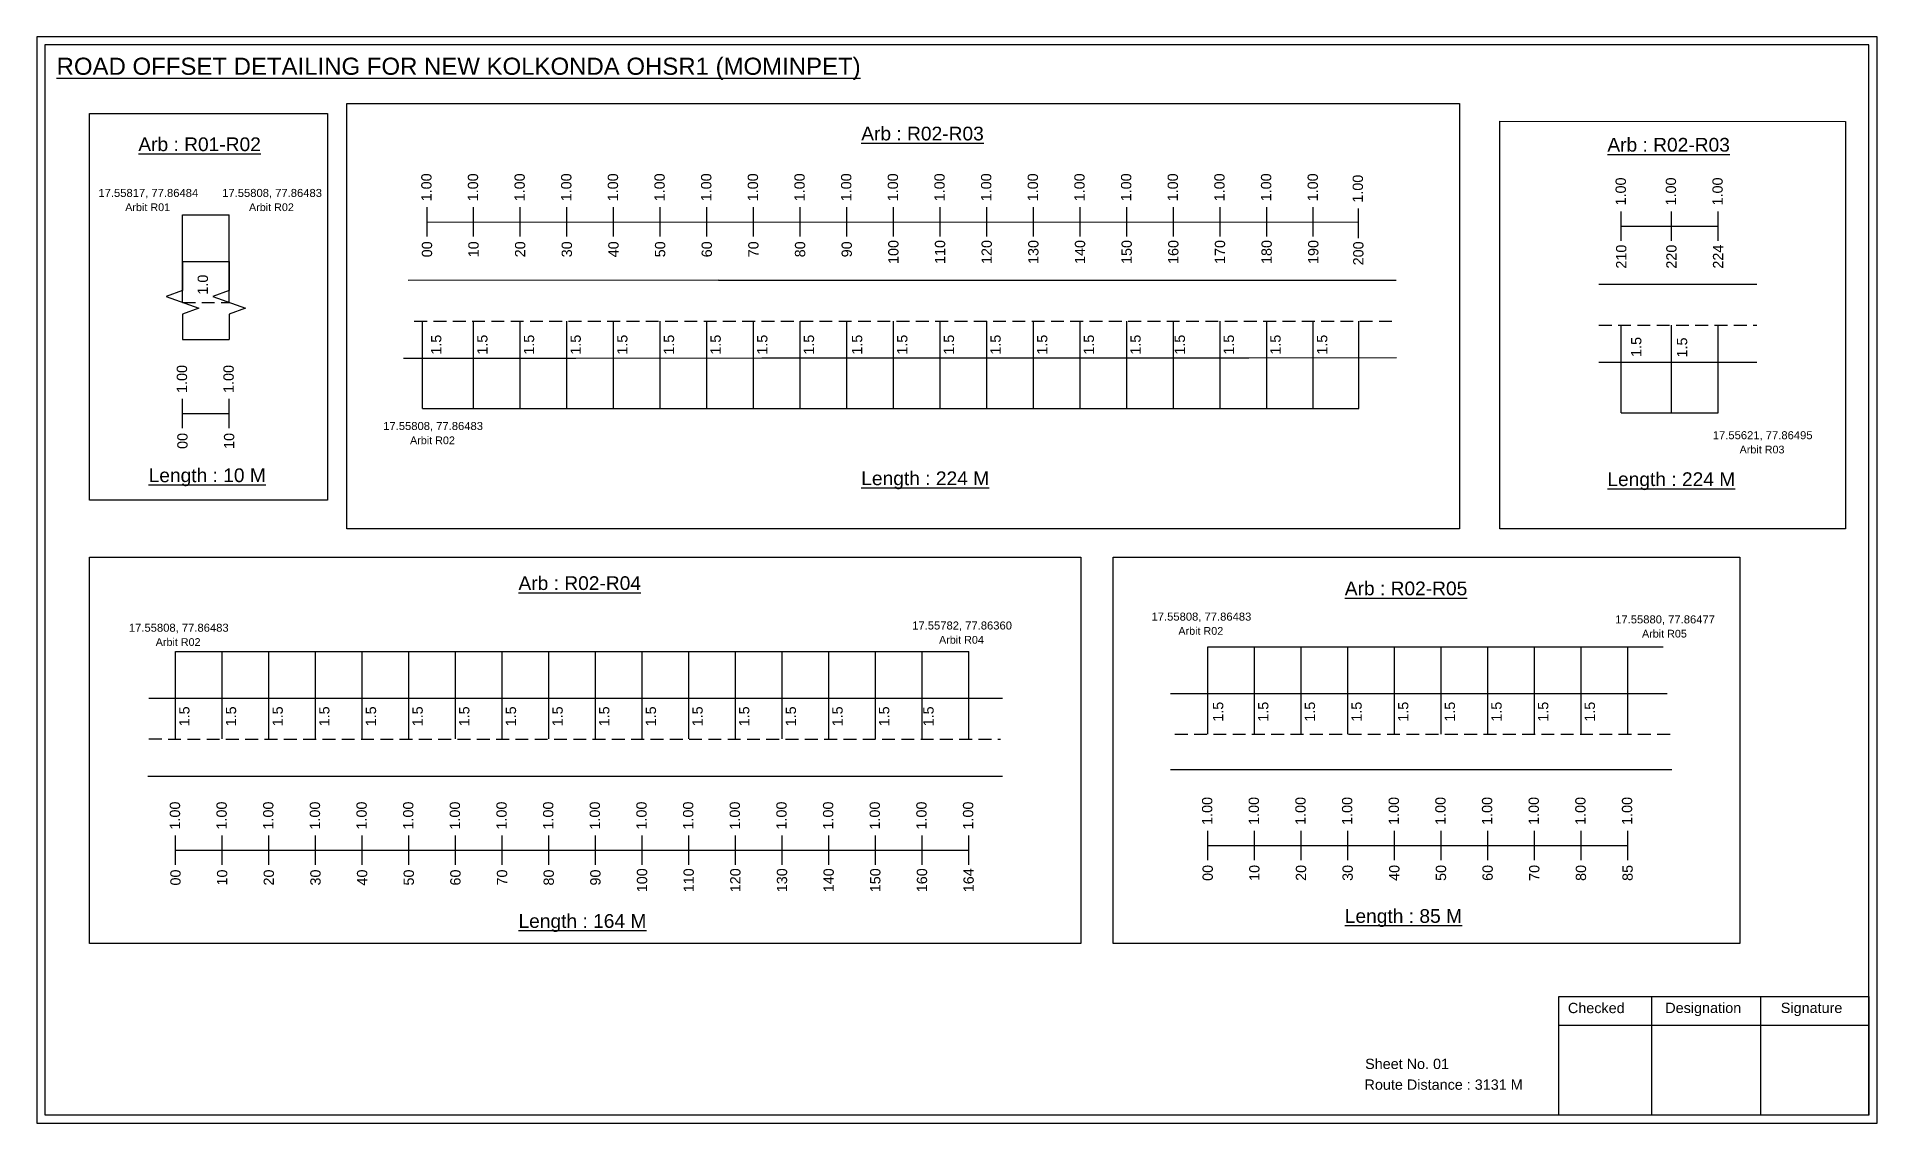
# Model space of a CAD drawing. Header units: inches. Extents: x 936 to 9757, y 449 to 1853.
# Drawn here: x 5041 to 5577, y 1240 to 1557 of the extents above; entities that cross this region are included whole.
import ezdxf

# ---------------------------------------------------------------- set-up
doc = ezdxf.new("R2010")
doc.units = ezdxf.units.IN
doc.header["$MEASUREMENT"] = 0
doc.linetypes.add('DASHED2', pattern=[0.375, 0.25, -0.125])
doc.layers.add('PDF_Geometry', color=7, linetype='Continuous')
doc.layers.add('PDF_Text', color=5, linetype='Continuous')
doc.styles.add('PDF Arial', font='arial.ttf')
doc.styles.get("Standard").update_dxf_attribs({"font": 'arial.ttf'})

msp = doc.modelspace()

# ---------------------------------------------------------------- texts
at = {"color": 242, "true_color": 0xcd2027}
for s, height, p in [('%%UROAD OFFSET DETAILING FOR NEW KOLKONDA OHSR1 (MOMINPET)', 5, (5046.53, 1545.92)), ('%%UArb : R02-R03', 4, (5281.08, 1526.79)), ('%%UArb : R01-R02', 4, (5070.35, 1523.67)), ('%%UArb : R02-R03', 4, (5498.57, 1523.53)), ('%%ULength : 10 M', 4, (5073.35, 1427.17)), ('%%ULength : 224 M', 4, (5281.08, 1426.29)), ('%%ULength : 224 M', 4, (5498.57, 1426.03)), ('%%UArb : R02-R04', 4, (5181.16, 1395.73)), ('%%UArb : R02-R05', 4, (5422.03, 1394.19)), ('%%ULength : 164 M', 4, (5181.16, 1297.23)), ('%%ULength : 85 M', 4, (5422.03, 1298.69))]:
    msp.add_text(s, height=height, dxfattribs=at).set_placement(p)
at = {"color": 217, "true_color": 0x93278f}
for s, p in [('1.00', (5155.82, 1509.03)), ('1.00', (5169.39, 1509.03)), ('1.00', (5182.99, 1509.03)), ('1.00', (5196.59, 1509.03)), ('1.00', (5210.19, 1509.03)), ('1.00', (5223.79, 1509.03)), ('1.00', (5237.39, 1509.03)), ('1.00', (5250.99, 1509.03)), ('1.00', (5264.59, 1509.03)), ('1.00', (5278.19, 1509.03)), ('1.00', (5291.79, 1509.03)), ('1.00', (5305.39, 1509.03)), ('1.00', (5318.99, 1509.03)), ('1.00', (5332.59, 1509.03)), ('1.00', (5346.19, 1509.03)), ('1.00', (5359.79, 1509.03)), ('1.00', (5373.39, 1509.03)), ('1.00', (5386.99, 1509.03)), ('1.00', (5400.59, 1509.03)), ('1.00', (5414.19, 1509.03)), ('1.00', (5427.32, 1508.63)), ('1.00', (5503.96, 1507.83)), ('1.00', (5518.59, 1507.83)), ('1.00', (5532.19, 1507.83)), ('00', (5155.98, 1492.71)), ('10', (5169.54, 1492.71)), ('20', (5183.14, 1492.71)), ('30', (5196.74, 1492.71)), ('40', (5210.34, 1492.71)), ('50', (5223.94, 1492.71)), ('60', (5237.54, 1492.71)), ('70', (5251.14, 1492.71)), ('80', (5264.74, 1492.71)), ('90', (5278.34, 1492.71)), ('100', (5291.94, 1490.76)), ('110', (5305.54, 1490.76)), ('120', (5319.14, 1490.76)), ('130', (5332.74, 1490.76)), ('140', (5346.34, 1490.76)), ('150', (5359.94, 1490.76)), ('160', (5373.54, 1490.76)), ('170', (5387.14, 1490.76)), ('180', (5400.74, 1490.76)), ('190', (5414.34, 1490.76)), ('200', (5427.47, 1490.36)), ('210', (5504.11, 1489.41)), ('220', (5518.74, 1489.41)), ('224', (5532.34, 1489.41)), ('1.00', (5084.55, 1453.17)), ('1.00', (5098.15, 1453.17)), ('00', (5084.7, 1436.85)), ('10', (5098.3, 1436.85)), ('1.00', (5082.52, 1325.89)), ('1.00', (5096.12, 1325.89)), ('1.00', (5109.72, 1325.89)), ('1.00', (5123.32, 1325.89)), ('1.00', (5136.92, 1325.89)), ('1.00', (5150.52, 1325.89)), ('1.00', (5164.12, 1325.89)), ('1.00', (5177.72, 1325.89)), ('1.00', (5191.32, 1325.89)), ('1.00', (5204.92, 1325.89)), ('1.00', (5218.52, 1325.89)), ('1.00', (5232.12, 1325.89)), ('1.00', (5245.72, 1325.89)), ('1.00', (5259.32, 1325.89)), ('1.00', (5272.92, 1325.89)), ('1.00', (5286.52, 1325.89)), ('1.00', (5300.12, 1325.89)), ('1.00', (5313.72, 1325.89)), ('1.00', (5383.41, 1327.24)), ('1.00', (5397.01, 1327.24)), ('1.00', (5410.61, 1327.24)), ('1.00', (5424.21, 1327.24)), ('1.00', (5437.81, 1327.24)), ('1.00', (5451.41, 1327.24)), ('1.00', (5465.01, 1327.24)), ('1.00', (5478.61, 1327.24)), ('1.00', (5492.21, 1327.24)), ('1.00', (5505.81, 1327.24)), ('100', (5218.67, 1307.61)), ('110', (5232.27, 1307.61)), ('120', (5245.87, 1307.61)), ('130', (5259.47, 1307.61)), ('140', (5273.07, 1307.61)), ('150', (5286.67, 1307.61)), ('160', (5300.27, 1307.61)), ('164', (5313.87, 1307.61)), ('00', (5383.56, 1310.92)), ('10', (5397.16, 1310.92)), ('20', (5410.76, 1310.92)), ('30', (5424.36, 1310.92)), ('40', (5437.96, 1310.92)), ('50', (5451.56, 1310.92)), ('60', (5465.16, 1310.92)), ('70', (5478.76, 1310.92)), ('80', (5492.36, 1310.92)), ('85', (5505.96, 1310.92)), ('00', (5082.67, 1309.57)), ('10', (5096.27, 1309.57)), ('20', (5109.87, 1309.57)), ('30', (5123.47, 1309.57)), ('40', (5137.07, 1309.57)), ('50', (5150.67, 1309.57)), ('60', (5164.27, 1309.57)), ('70', (5177.87, 1309.57)), ('80', (5191.47, 1309.57)), ('90', (5205.07, 1309.57))]:
    msp.add_text(s, height=3, rotation=90, dxfattribs=at).set_placement(p)
at = {"color": 5}
for s, height, p in [('17.55817, 77.86484', 2.34, (5058.71, 1510.31)), ('Arbit R01', 2.246, (5066.53, 1506.19)), ('17.55808, 77.86483', 2.34, (5094.79, 1510.31)), ('Arbit R02', 2.246, (5102.61, 1506.19)), ('17.55808, 77.86483', 2.34, (5141.73, 1442.37)), ('Arbit R02', 2.246, (5149.55, 1438.24)), ('17.55621, 77.86495', 2.34, (5529.3, 1439.68)), ('Arbit R03', 2.246, (5537.12, 1435.55)), ('17.55808, 77.86483', 2.34, (5067.59, 1383.56)), ('17.55782, 77.86360', 2.34, (5295.93, 1384.21)), ('17.55808, 77.86483', 2.34, (5365.7, 1386.8)), ('Arbit R02', 2.246, (5373.52, 1382.67)), ('17.55880, 77.86477', 2.34, (5500.85, 1385.99)), ('Arbit R05', 2.246, (5508.67, 1381.87)), ('Arbit R02', 2.246, (5075.41, 1379.43)), ('Arbit R04', 2.246, (5303.75, 1380.08))]:
    msp.add_text(s, height=height, dxfattribs=at).set_placement(p)
for s, p in [('1.0', (5090.64, 1481.83)), ('1.5', (5158.68, 1464.32)), ('1.5', (5172.13, 1464.32)), ('1.5', (5185.73, 1464.32)), ('1.5', (5199.33, 1464.32)), ('1.5', (5212.93, 1464.32)), ('1.5', (5226.53, 1464.32)), ('1.5', (5240.13, 1464.32)), ('1.5', (5253.73, 1464.32)), ('1.5', (5267.33, 1464.32)), ('1.5', (5281.36, 1464.32)), ('1.5', (5294.53, 1464.32)), ('1.5', (5308.13, 1464.32)), ('1.5', (5321.73, 1464.32)), ('1.5', (5335.33, 1464.32)), ('1.5', (5348.93, 1464.32)), ('1.5', (5362.53, 1464.32)), ('1.5', (5375.45, 1464.32)), ('1.5', (5389.73, 1464.32)), ('1.5', (5403.33, 1464.32)), ('1.5', (5416.93, 1464.32)), ('1.5', (5508.49, 1463.67)), ('1.5', (5521.84, 1463.51)), ('1.5', (5386.6, 1357.32)), ('1.5', (5399.76, 1357.32)), ('1.5', (5413.36, 1357.32)), ('1.5', (5426.96, 1357.32)), ('1.5', (5440.56, 1357.32)), ('1.5', (5454.16, 1357.32)), ('1.5', (5467.76, 1357.32)), ('1.5', (5481.36, 1357.32)), ('1.5', (5494.96, 1357.32)), ('1.5', (5085.26, 1355.97)), ('1.5', (5098.86, 1355.97)), ('1.5', (5112.46, 1355.97)), ('1.5', (5126.06, 1355.97)), ('1.5', (5139.66, 1355.97)), ('1.5', (5153.26, 1355.97)), ('1.5', (5166.86, 1355.97)), ('1.5', (5180.46, 1355.97)), ('1.5', (5194.06, 1355.97)), ('1.5', (5207.66, 1355.97)), ('1.5', (5221.26, 1355.97)), ('1.5', (5234.86, 1355.97)), ('1.5', (5248.46, 1355.97)), ('1.5', (5262.06, 1355.97)), ('1.5', (5275.66, 1355.97)), ('1.5', (5289.26, 1355.97)), ('1.5', (5302.18, 1355.97))]:
    msp.add_text(s, height=3, rotation=90).set_placement(p)
for s, p in [('Sheet No. 01', (5427.96, 1256.08)), ('Route Distance : 3131 M', (5427.78, 1250.03))]:
    msp.add_text(s, height=3).set_placement(p)
at = {"layer": 'PDF_Text', "color": 7, "attachment_point": 7, "style": 'PDF Arial'}
for s, insert, char_height in [('Checked', (5487.07, 1272.33), 3.001), ('Designation', (5515.45, 1271.5), 3.0006), ('Signature', (5549.13, 1271.5), 3.001)]:
    msp.add_mtext(s, dxfattribs=dict(at, insert=insert, char_height=char_height))

# ---------------------------------------------------------------- linework, layer by layer
at = {"color": 5}
for p, q in [((5083.22, 1505.11), (5096.82, 1505.11)), ((5153.18, 1448.59), (5426.14, 1448.59)), ((5502.64, 1447.39), (5530.87, 1447.39)), ((5382.09, 1379.18), (5514.86, 1379.18)), ((5081.2, 1377.83), (5312.4, 1377.83))]:
    msp.add_line(p, q, dxfattribs=at)
for p, q in [((5083.22, 1479.58), (5083.22, 1505.11)), ((5096.82, 1479.58), (5096.82, 1505.11)), ((5083.22, 1491.46), (5096.82, 1491.46)), ((5239.43, 1486.01), (5321, 1486.09)), ((5321, 1486.09), (5437.04, 1486.04)), ((5239.43, 1486.01), (5148.99, 1485.91)), ((5542.16, 1484.81), (5496.08, 1484.81)), ((5153.18, 1448.59), (5153.18, 1474.13)), ((5168.06, 1448.59), (5168.06, 1474.13)), ((5181.66, 1448.59), (5181.66, 1474.13)), ((5195.26, 1448.59), (5195.26, 1474.13)), ((5208.86, 1448.59), (5208.86, 1474.13)), ((5222.46, 1448.59), (5222.46, 1474.13)), ((5236.06, 1448.59), (5236.06, 1474.13)), ((5249.66, 1448.59), (5249.66, 1474.13)), ((5263.26, 1448.59), (5263.26, 1474.13)), ((5276.86, 1448.59), (5276.86, 1474.13)), ((5290.46, 1448.59), (5290.46, 1474.13)), ((5304.06, 1448.59), (5304.06, 1474.13)), ((5317.66, 1448.59), (5317.66, 1474.13)), ((5331.26, 1448.59), (5331.26, 1474.13)), ((5344.86, 1448.59), (5344.86, 1474.13)), ((5358.46, 1448.59), (5358.46, 1474.13)), ((5372.06, 1448.59), (5372.06, 1474.13)), ((5385.66, 1448.59), (5385.66, 1474.13)), ((5399.26, 1448.59), (5399.26, 1474.13)), ((5412.86, 1448.59), (5412.86, 1474.13)), ((5426.14, 1448.59), (5426.14, 1474.13)), ((5502.64, 1447.39), (5502.64, 1472.93)), ((5517.27, 1447.39), (5517.27, 1472.93)), ((5530.87, 1447.39), (5530.87, 1472.93)), ((5083.22, 1468.78), (5096.82, 1468.78)), ((5147.67, 1463.33), (5197.89, 1463.33)), ((5194.34, 1463.33), (5252.09, 1463.36)), ((5252.09, 1463.36), (5321, 1463.4)), ((5321, 1463.4), (5394.04, 1463.45)), ((5394.04, 1463.45), (5437.12, 1463.48)), ((5496.08, 1462.13), (5528.2, 1462.13)), ((5528.2, 1462.13), (5542.16, 1462.13)), ((5382.09, 1353.65), (5382.09, 1379.18)), ((5395.69, 1353.65), (5395.69, 1379.18)), ((5409.29, 1353.65), (5409.29, 1379.18)), ((5422.89, 1353.65), (5422.89, 1379.18)), ((5436.49, 1353.65), (5436.49, 1379.18)), ((5450.09, 1353.65), (5450.09, 1379.18)), ((5463.69, 1353.65), (5463.69, 1379.18)), ((5477.29, 1353.65), (5477.29, 1379.18)), ((5490.89, 1353.65), (5490.89, 1379.18)), ((5504.49, 1353.65), (5504.49, 1379.18)), ((5081.2, 1352.29), (5081.2, 1377.83)), ((5094.8, 1352.29), (5094.8, 1377.83)), ((5108.4, 1352.29), (5108.4, 1377.83)), ((5122, 1352.29), (5122, 1377.83)), ((5135.6, 1352.29), (5135.6, 1377.83)), ((5149.2, 1352.29), (5149.2, 1377.83)), ((5162.8, 1352.29), (5162.8, 1377.83)), ((5176.4, 1352.29), (5176.4, 1377.83)), ((5190, 1352.29), (5190, 1377.83)), ((5203.6, 1352.29), (5203.6, 1377.83)), ((5217.2, 1352.29), (5217.2, 1377.83)), ((5230.8, 1352.29), (5230.8, 1377.83)), ((5244.4, 1352.29), (5244.4, 1377.83)), ((5258, 1352.29), (5258, 1377.83)), ((5271.6, 1352.29), (5271.6, 1377.83)), ((5285.2, 1352.29), (5285.2, 1377.83)), ((5298.8, 1352.29), (5298.8, 1377.83)), ((5312.4, 1352.29), (5312.4, 1377.83)), ((5073.37, 1364.17), (5162.8, 1364.17)), ((5162.8, 1364.17), (5312.4, 1364.17)), ((5312.4, 1364.17), (5322.27, 1364.17)), ((5371.21, 1365.53), (5515.99, 1365.53)), ((5073.16, 1341.49), (5322.27, 1341.49)), ((5517.41, 1343.34), (5371.21, 1343.34))]:
    msp.add_line(p, q)
at = {"color": 217, "true_color": 0x93278f}
for p, q in [((5154.5, 1498.74), (5154.5, 1507.29)), ((5154.5, 1503), (5426, 1503.01)), ((5168.06, 1498.74), (5168.06, 1507.29)), ((5181.66, 1498.74), (5181.66, 1507.29)), ((5195.26, 1498.74), (5195.26, 1507.29)), ((5208.86, 1498.74), (5208.86, 1507.29)), ((5222.46, 1498.74), (5222.46, 1507.29)), ((5236.06, 1498.74), (5236.06, 1507.29)), ((5249.66, 1498.74), (5249.66, 1507.29)), ((5263.26, 1498.74), (5263.26, 1507.29)), ((5276.86, 1498.74), (5276.86, 1507.29)), ((5290.46, 1498.74), (5290.46, 1507.29)), ((5304.06, 1498.74), (5304.06, 1507.29)), ((5317.66, 1498.74), (5317.66, 1507.29)), ((5331.26, 1498.74), (5331.26, 1507.29)), ((5344.86, 1498.74), (5344.86, 1507.29)), ((5358.46, 1498.74), (5358.46, 1507.29)), ((5372.06, 1498.74), (5372.06, 1507.29)), ((5385.66, 1498.74), (5385.66, 1507.29)), ((5399.26, 1498.74), (5399.26, 1507.29)), ((5412.86, 1498.74), (5412.86, 1507.29)), ((5426, 1498.34), (5426, 1506.9)), ((5502.64, 1497.53), (5502.64, 1506.09)), ((5517.27, 1497.53), (5517.27, 1506.09)), ((5530.87, 1497.53), (5530.87, 1506.09)), ((5502.64, 1501.81), (5530.87, 1501.83)), ((5083.22, 1442.88), (5083.22, 1451.44)), ((5096.82, 1442.88), (5096.82, 1451.44)), ((5083.22, 1447.15), (5096.82, 1447.15)), ((5382.09, 1316.95), (5382.09, 1325.51)), ((5395.69, 1316.95), (5395.69, 1325.51)), ((5409.29, 1316.95), (5409.29, 1325.51)), ((5422.89, 1316.95), (5422.89, 1325.51)), ((5436.49, 1316.95), (5436.49, 1325.51)), ((5450.09, 1316.95), (5450.09, 1325.51)), ((5463.69, 1316.95), (5463.69, 1325.51)), ((5477.29, 1316.95), (5477.29, 1325.51)), ((5490.89, 1316.95), (5490.89, 1325.51)), ((5504.49, 1316.95), (5504.49, 1325.51)), ((5081.2, 1315.59), (5081.2, 1324.15)), ((5081.2, 1319.86), (5312.4, 1319.91)), ((5094.8, 1315.59), (5094.8, 1324.15)), ((5108.4, 1315.59), (5108.4, 1324.15)), ((5122, 1315.59), (5122, 1324.15)), ((5135.6, 1315.59), (5135.6, 1324.15)), ((5149.2, 1315.59), (5149.2, 1324.15)), ((5162.8, 1315.59), (5162.8, 1324.15)), ((5176.4, 1315.59), (5176.4, 1324.15)), ((5190, 1315.59), (5190, 1324.15)), ((5203.6, 1315.59), (5203.6, 1324.15)), ((5217.2, 1315.59), (5217.2, 1324.15)), ((5230.8, 1315.59), (5230.8, 1324.15)), ((5244.4, 1315.59), (5244.4, 1324.15)), ((5258, 1315.59), (5258, 1324.15)), ((5271.6, 1315.59), (5271.6, 1324.15)), ((5285.2, 1315.59), (5285.2, 1324.15)), ((5298.8, 1315.59), (5298.8, 1324.15)), ((5312.4, 1315.59), (5312.4, 1324.15)), ((5382.09, 1321.22), (5504.49, 1321.24))]:
    msp.add_line(p, q, dxfattribs=at)
at = {"linetype": 'DASHED2', "ltscale": 15}
for p, q in [((5083.22, 1479.58), (5096.82, 1479.58)), ((5150.77, 1474.13), (5437.08, 1474.13)), ((5496.08, 1472.93), (5542.16, 1472.93)), ((5073.4, 1352.29), (5321.63, 1352.2)), ((5372.48, 1353.65), (5516.84, 1353.65))]:
    msp.add_line(p, q, dxfattribs=at)
for points in [[(5056.12, 1534.6), (5125.5, 1534.6), (5125.5, 1421.92), (5056.12, 1421.92)], [(5131.09, 1537.57), (5455.51, 1537.57), (5455.51, 1413.52), (5131.09, 1413.52)], [(5467.2, 1532.43), (5567.94, 1532.34), (5567.94, 1413.52), (5467.2, 1413.6)], [(5056.12, 1405.31), (5345.07, 1405.31), (5345.07, 1292.63), (5056.12, 1292.63)], [(5354.52, 1405.31), (5537.18, 1405.31), (5537.18, 1292.63), (5354.52, 1292.63)]]:
    msp.add_lwpolyline(points, close=True)
at = {"linetype": 'Continuous'}
for points in [[(5083.22, 1491.46), (5083.22, 1483.03), (5078.48, 1481.3), (5087.96, 1477.85), (5083.22, 1476.13), (5083.22, 1468.78)], [(5096.82, 1491.46), (5096.82, 1483.03), (5092.08, 1481.3), (5101.56, 1477.85), (5096.82, 1476.13), (5096.82, 1468.78)]]:
    msp.add_lwpolyline(points, dxfattribs=at)
at = {"layer": 'PDF_Geometry'}
for points in [[(5040.75, 1557), (5040.75, 1240.29), (5577.23, 1240.29), (5577.23, 1557)], [(5043.08, 1554.67), (5043.08, 1242.7), (5574.81, 1242.7), (5574.81, 1554.67)]]:
    msp.add_lwpolyline(points, close=True, dxfattribs=at)
at = {"layer": 'PDF_Geometry', "color": 242, "true_color": 0xcc1f26}
msp.add_lwpolyline([(5574.81, 1242.61), (5484.46, 1242.61), (5484.46, 1277.22), (5574.81, 1277.22)], close=True, dxfattribs=at)
for points in [[(5511.45, 1277.22), (5511.45, 1242.61)], [(5543.17, 1277.22), (5543.17, 1242.61)], [(5484.46, 1268.85), (5574.81, 1268.85)]]:
    msp.add_lwpolyline(points, dxfattribs=at)

msp.set_redraw_order([(e.dxf.handle, doc.entitydb.next_handle()) for e in msp.query("TEXT MTEXT ATTDEF DIMENSION ARC_DIMENSION")])  # texts and dimensions are drawn at this point

doc.saveas('drawing.dxf')
